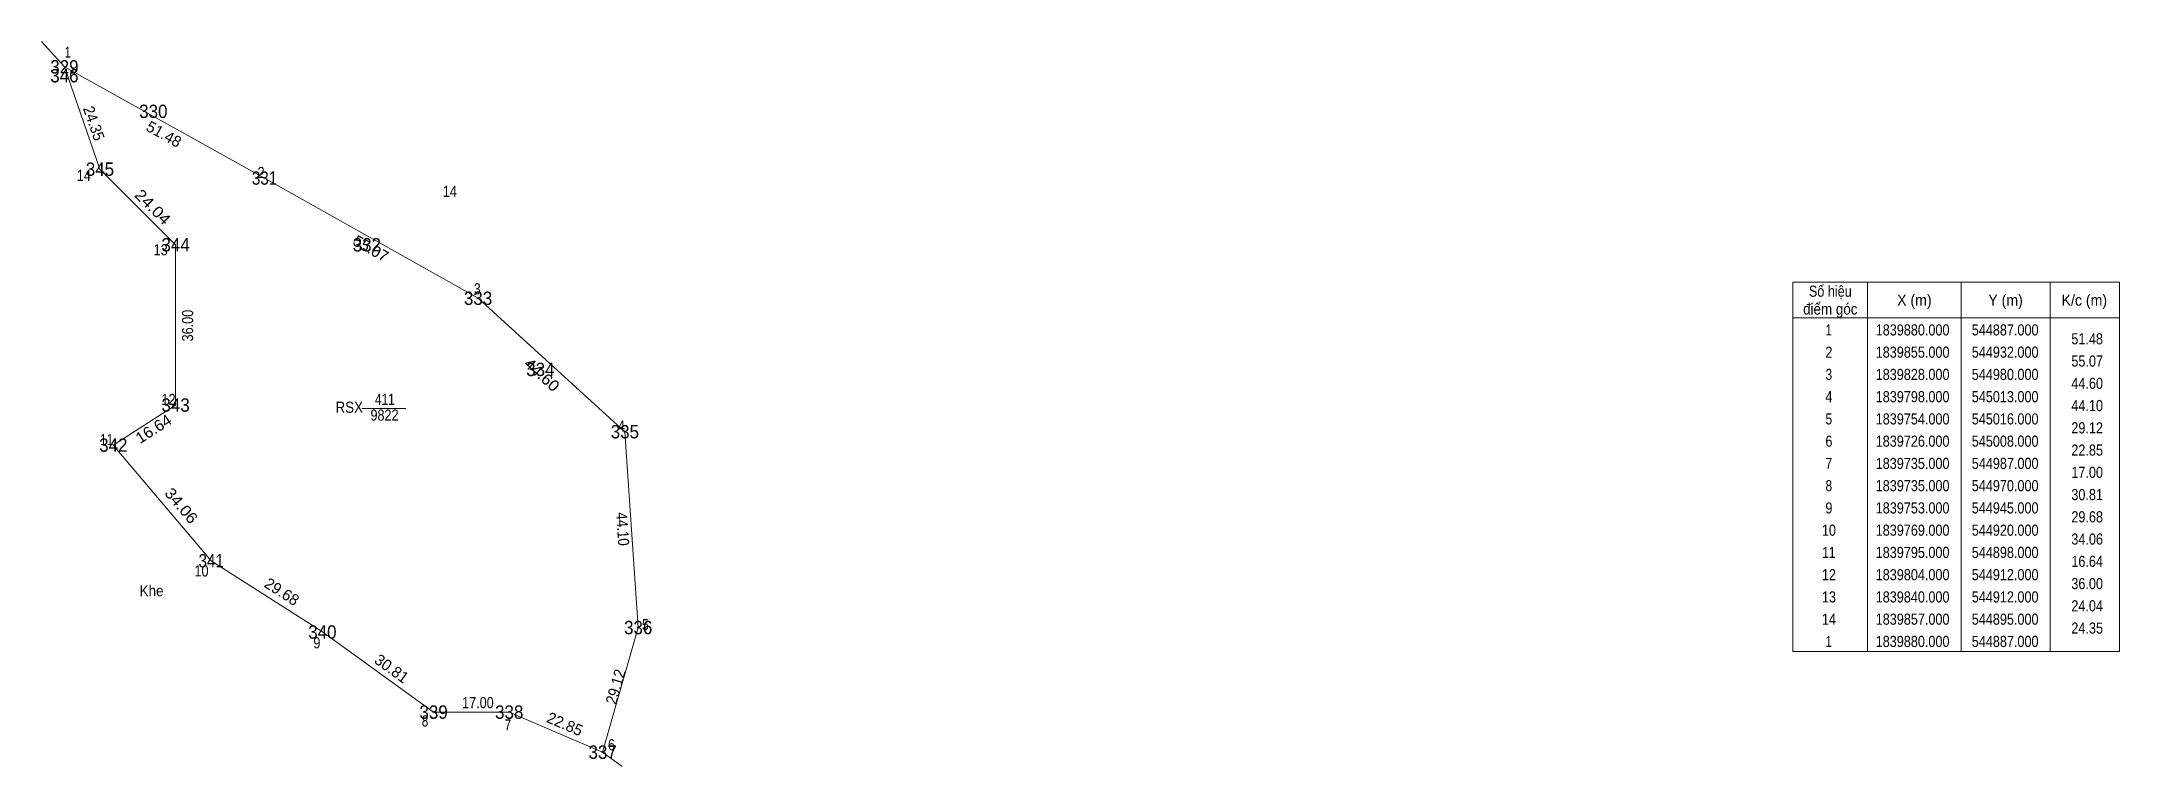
# Model space of a CAD drawing. Header units: metres. Extents: x 543978 to 546488, y 1838886 to 1841045.
# Drawn here: x 544881.9 to 545349, y 1839722.8 to 1839885.7 of the extents above; entities that cross this region are included whole.
import ezdxf
from ezdxf.enums import TextEntityAlignment as Align

# ---------------------------------------------------------------- set-up
doc = ezdxf.new("R2010")
doc.units = ezdxf.units.M
doc.header["$LTSCALE"] = 1.2
for name, color, linetype, lineweight in [('1', 7, 'Continuous', 13), ('28', 7, 'Continuous', 13), ('63', 7, 'Continuous', 13)]:
    doc.layers.add(name, color=color, linetype=linetype, lineweight=lineweight)
doc.layers.add('12', color=7, linetype='Continuous')

msp = doc.modelspace()

# ---------------------------------------------------------------- texts
at = {"layer": '1'}
for s, width, p in [('14', 0.85, (544973.655, 1839850.78)), ('411', 0.8, (544959.045, 1839804.03)), ('RSX', 0.9, (544951.04, 1839802.26)), ('9822', 0.85, (544958.97, 1839800.5)), ('Khe', 0.9, (544906.605, 1839761.01))]:
    msp.add_text(s, height=2.5, dxfattribs=dict(at, width=width)).set_placement(p, align=Align.CENTER)
at = {"layer": '12'}
for s, width, p in [('329', 0.95, (544887, 1839878.5)), ('346', 0.95, (544887, 1839876.5)), ('330', 0.95, (544907, 1839868.5)), ('345', 0.95, (544895, 1839855.5)), ('331', 0.85, (544931.995, 1839853.5)), ('344', 0.95, (544912, 1839838.5)), ('332', 0.95, (544955, 1839838.5)), ('333', 0.95, (544980, 1839826.5)), ('334', 0.95, (544994, 1839810.5)), ('343', 0.95, (544912, 1839802.5)), ('335', 0.95, (545013, 1839796.5)), ('342', 0.95, (544898, 1839793.5)), ('341', 0.85, (544919.995, 1839767.5)), ('336', 0.95, (545016, 1839752.5)), ('340', 0.95, (544945, 1839751.5)), ('339', 0.95, (544970, 1839733.5)), ('338', 0.95, (544987, 1839733.5)), ('337', 0.95, (545008.005, 1839724.5))]:
    msp.add_text(s, height=3, dxfattribs=dict(at, width=width)).set_placement(p, align=Align.CENTER)
at = {"layer": '63'}
for s, width, p in [(' 1', 0.75, (544888.46, 1839882.06)), (' 14', 0.85, (544892.94, 1839854.35)), (' 2', 0.85, (544932, 1839855)), (' 13', 0.85, (544910.23, 1839837.64)), (' 3', 0.8, (544980.58, 1839828.88)), ('51.48', 0.85, (545345.28, 1839817.63)), ('55.07', 0.85, (545345.28, 1839812.63)), (' 12', 0.85, (544912, 1839804)), ('44.60', 0.85, (545345.28, 1839807.63)), ('44.10', 0.85, (545345.28, 1839802.63)), (' 11', 0.8, (544898, 1839795)), (' 4', 0.85, (545013, 1839798)), ('29.12', 0.85, (545345.28, 1839797.63)), ('22.85', 0.85, (545345.28, 1839792.63)), ('17.00', 0.85, (545345.28, 1839787.63)), ('30.81', 0.85, (545345.28, 1839782.63)), ('29.68', 0.85, (545345.28, 1839777.63)), ('34.06', 0.85, (545345.28, 1839772.63)), ('16.64', 0.85, (545345.28, 1839767.63)), (' 10', 0.85, (544919.41, 1839765.47)), ('36.00', 0.85, (545345.28, 1839762.63)), ('24.04', 0.85, (545345.28, 1839757.63)), (' 5', 0.8, (545018.34, 1839753.41)), ('24.35', 0.85, (545345.28, 1839752.63)), (' 9', 0.85, (544944.55, 1839749.32)), (' 8', 0.8, (544968.82, 1839731.76)), (' 7', 0.8, (544987.44, 1839730.88)), (' 6', 0.85, (545010.78, 1839726.43))]:
    msp.add_text(s, height=2.5, dxfattribs=dict(at, width=width)).set_placement(p, align=Align.RIGHT)
for s, rotation, width, p in [('24.35', 289.179, 0.95, (544892.462, 1839866.901)), ('24.04', 315, 1.15, (544905.991, 1839847.619)), ('36.00', 90, 0.85, (544915.95, 1839821.85)), ('44.60', 317.726, 1.1, (544993.514, 1839809.876)), ('16.64', 32.735, 1.05, (544907.719, 1839797.587)), ('34.06', 310.236, 1.1, (544912.323, 1839780.597)), ('44.10', 273.9, 0.9, (545011.263, 1839776.055)), ('29.12', 74.055, 0.95, (545012.105, 1839740.352))]:
    msp.add_text(s, height=2.5, rotation=rotation, dxfattribs=dict(at, width=width)).set_placement(p, align=Align.CENTER)
for s, rotation, p in [('51.48', 330.945, (544908.778, 1839863.773)), ('55.07', 330.642, (544955.287, 1839838.068)), ('29.68', 327.381, (544935.221, 1839761.008)), ('30.81', 324.246, (544959.845, 1839743.763)), ('22.85', 336.801, (544999.018, 1839731.167))]:
    msp.add_text(s, height=2.5, rotation=rotation, dxfattribs=at).set_placement(p, align=Align.CENTER)
for s, width, p in [('Số hiệu', 0.85, (545283.98, 1839828.33)), ('điểm góc', 0.9, (545283.98, 1839824.33)), ('X (m)', 0.95, (545302.88, 1839826.33)), ('Y (m)', 0.95, (545323.375, 1839826.33)), ('K/c (m)', 0.95, (545341.08, 1839826.33)), (' 1', 0.75, (545283.275, 1839819.63)), ('1839880.000', 0.85, (545302.48, 1839819.63)), ('544887.000', 0.85, (545323.285, 1839819.63)), (' 2', 0.85, (545283.28, 1839814.63)), ('1839855.000', 0.85, (545302.48, 1839814.63)), ('544932.000', 0.85, (545323.285, 1839814.63)), (' 3', 0.8, (545283.28, 1839809.63)), ('1839828.000', 0.85, (545302.48, 1839809.63)), ('544980.000', 0.85, (545323.285, 1839809.63)), (' 4', 0.85, (545283.275, 1839804.63)), ('1839798.000', 0.85, (545302.48, 1839804.63)), ('545013.000', 0.85, (545323.285, 1839804.63)), (' 5', 0.8, (545283.28, 1839799.63)), ('1839754.000', 0.85, (545302.48, 1839799.63)), ('545016.000', 0.85, (545323.285, 1839799.63)), (' 6', 0.85, (545283.28, 1839794.63)), ('1839726.000', 0.85, (545302.48, 1839794.63)), ('545008.000', 0.85, (545323.285, 1839794.63)), ('1839735.000', 0.85, (545302.48, 1839789.63)), ('544987.000', 0.85, (545323.285, 1839789.63)), (' 7', 0.8, (545283.28, 1839789.63)), (' 8', 0.8, (545283.28, 1839784.63)), ('1839735.000', 0.85, (545302.48, 1839784.63)), ('544970.000', 0.85, (545323.285, 1839784.63)), (' 9', 0.85, (545283.275, 1839779.63)), ('1839753.000', 0.85, (545302.48, 1839779.63)), ('544945.000', 0.85, (545323.285, 1839779.63)), (' 10', 0.85, (545283.275, 1839774.63)), ('1839769.000', 0.85, (545302.48, 1839774.63)), ('544920.000', 0.85, (545323.285, 1839774.63)), (' 11', 0.8, (545283.275, 1839769.63)), ('1839795.000', 0.85, (545302.48, 1839769.63)), ('544898.000', 0.85, (545323.285, 1839769.63)), (' 12', 0.85, (545283.28, 1839764.63)), ('1839804.000', 0.85, (545302.48, 1839764.63)), ('544912.000', 0.85, (545323.285, 1839764.63)), (' 13', 0.85, (545283.28, 1839759.63)), ('1839840.000', 0.85, (545302.48, 1839759.63)), ('544912.000', 0.85, (545323.285, 1839759.63)), (' 14', 0.85, (545283.275, 1839754.63)), ('1839857.000', 0.85, (545302.48, 1839754.63)), ('544895.000', 0.85, (545323.285, 1839754.63)), (' 1', 0.75, (545283.275, 1839749.63)), ('1839880.000', 0.85, (545302.48, 1839749.63)), ('544887.000', 0.85, (545323.285, 1839749.63)), ('17.00', 0.85, (544979.96, 1839735.88))]:
    msp.add_text(s, height=2.5, dxfattribs=dict(at, width=width)).set_placement(p, align=Align.CENTER)

# ---------------------------------------------------------------- linework, layer by layer
at = {"layer": '1'}
msp.add_lwpolyline([(544887, 1839880), (544932, 1839855), (544980, 1839828), (545013, 1839798), (545016, 1839754), (545008, 1839726), (544987, 1839735), (544970, 1839735), (544945, 1839753), (544920, 1839769), (544898, 1839795), (544912, 1839804), (544912, 1839840), (544895, 1839857)], close=True, dxfattribs=at)
at = {"layer": '28'}
for p, q in [((544887, 1839880), (544881.87, 1839885.67)), ((544953.85, 1839803.25), (544963.73, 1839803.25)), ((545008, 1839726), (545012.4, 1839722.79))]:
    msp.add_line(p, q, dxfattribs=at)
msp.add_lwpolyline([(544887, 1839880), (544932, 1839855), (544980, 1839828), (545013, 1839798), (545016, 1839754), (545008, 1839726), (544987, 1839735), (544970, 1839735), (544945, 1839753), (544920, 1839769), (544898, 1839795), (544912, 1839804), (544912, 1839840), (544895, 1839857)], close=True, dxfattribs=at)
at = {"layer": '63'}
for p, q in [((545292.38, 1839831.58), (545292.38, 1839748.58)), ((545313.38, 1839831.58), (545313.38, 1839748.58)), ((545333.38, 1839831.58), (545333.38, 1839748.58)), ((545275.58, 1839823.58), (545348.98, 1839823.58))]:
    msp.add_line(p, q, dxfattribs=at)
msp.add_lwpolyline([(545275.58, 1839831.58), (545348.98, 1839831.58), (545348.98, 1839748.58), (545275.58, 1839748.58)], close=True, dxfattribs=at)

msp.set_redraw_order([(e.dxf.handle, doc.entitydb.next_handle()) for e in msp.query("TEXT MTEXT ATTDEF DIMENSION ARC_DIMENSION")])  # texts and dimensions are drawn at this point

doc.saveas('drawing.dxf')
